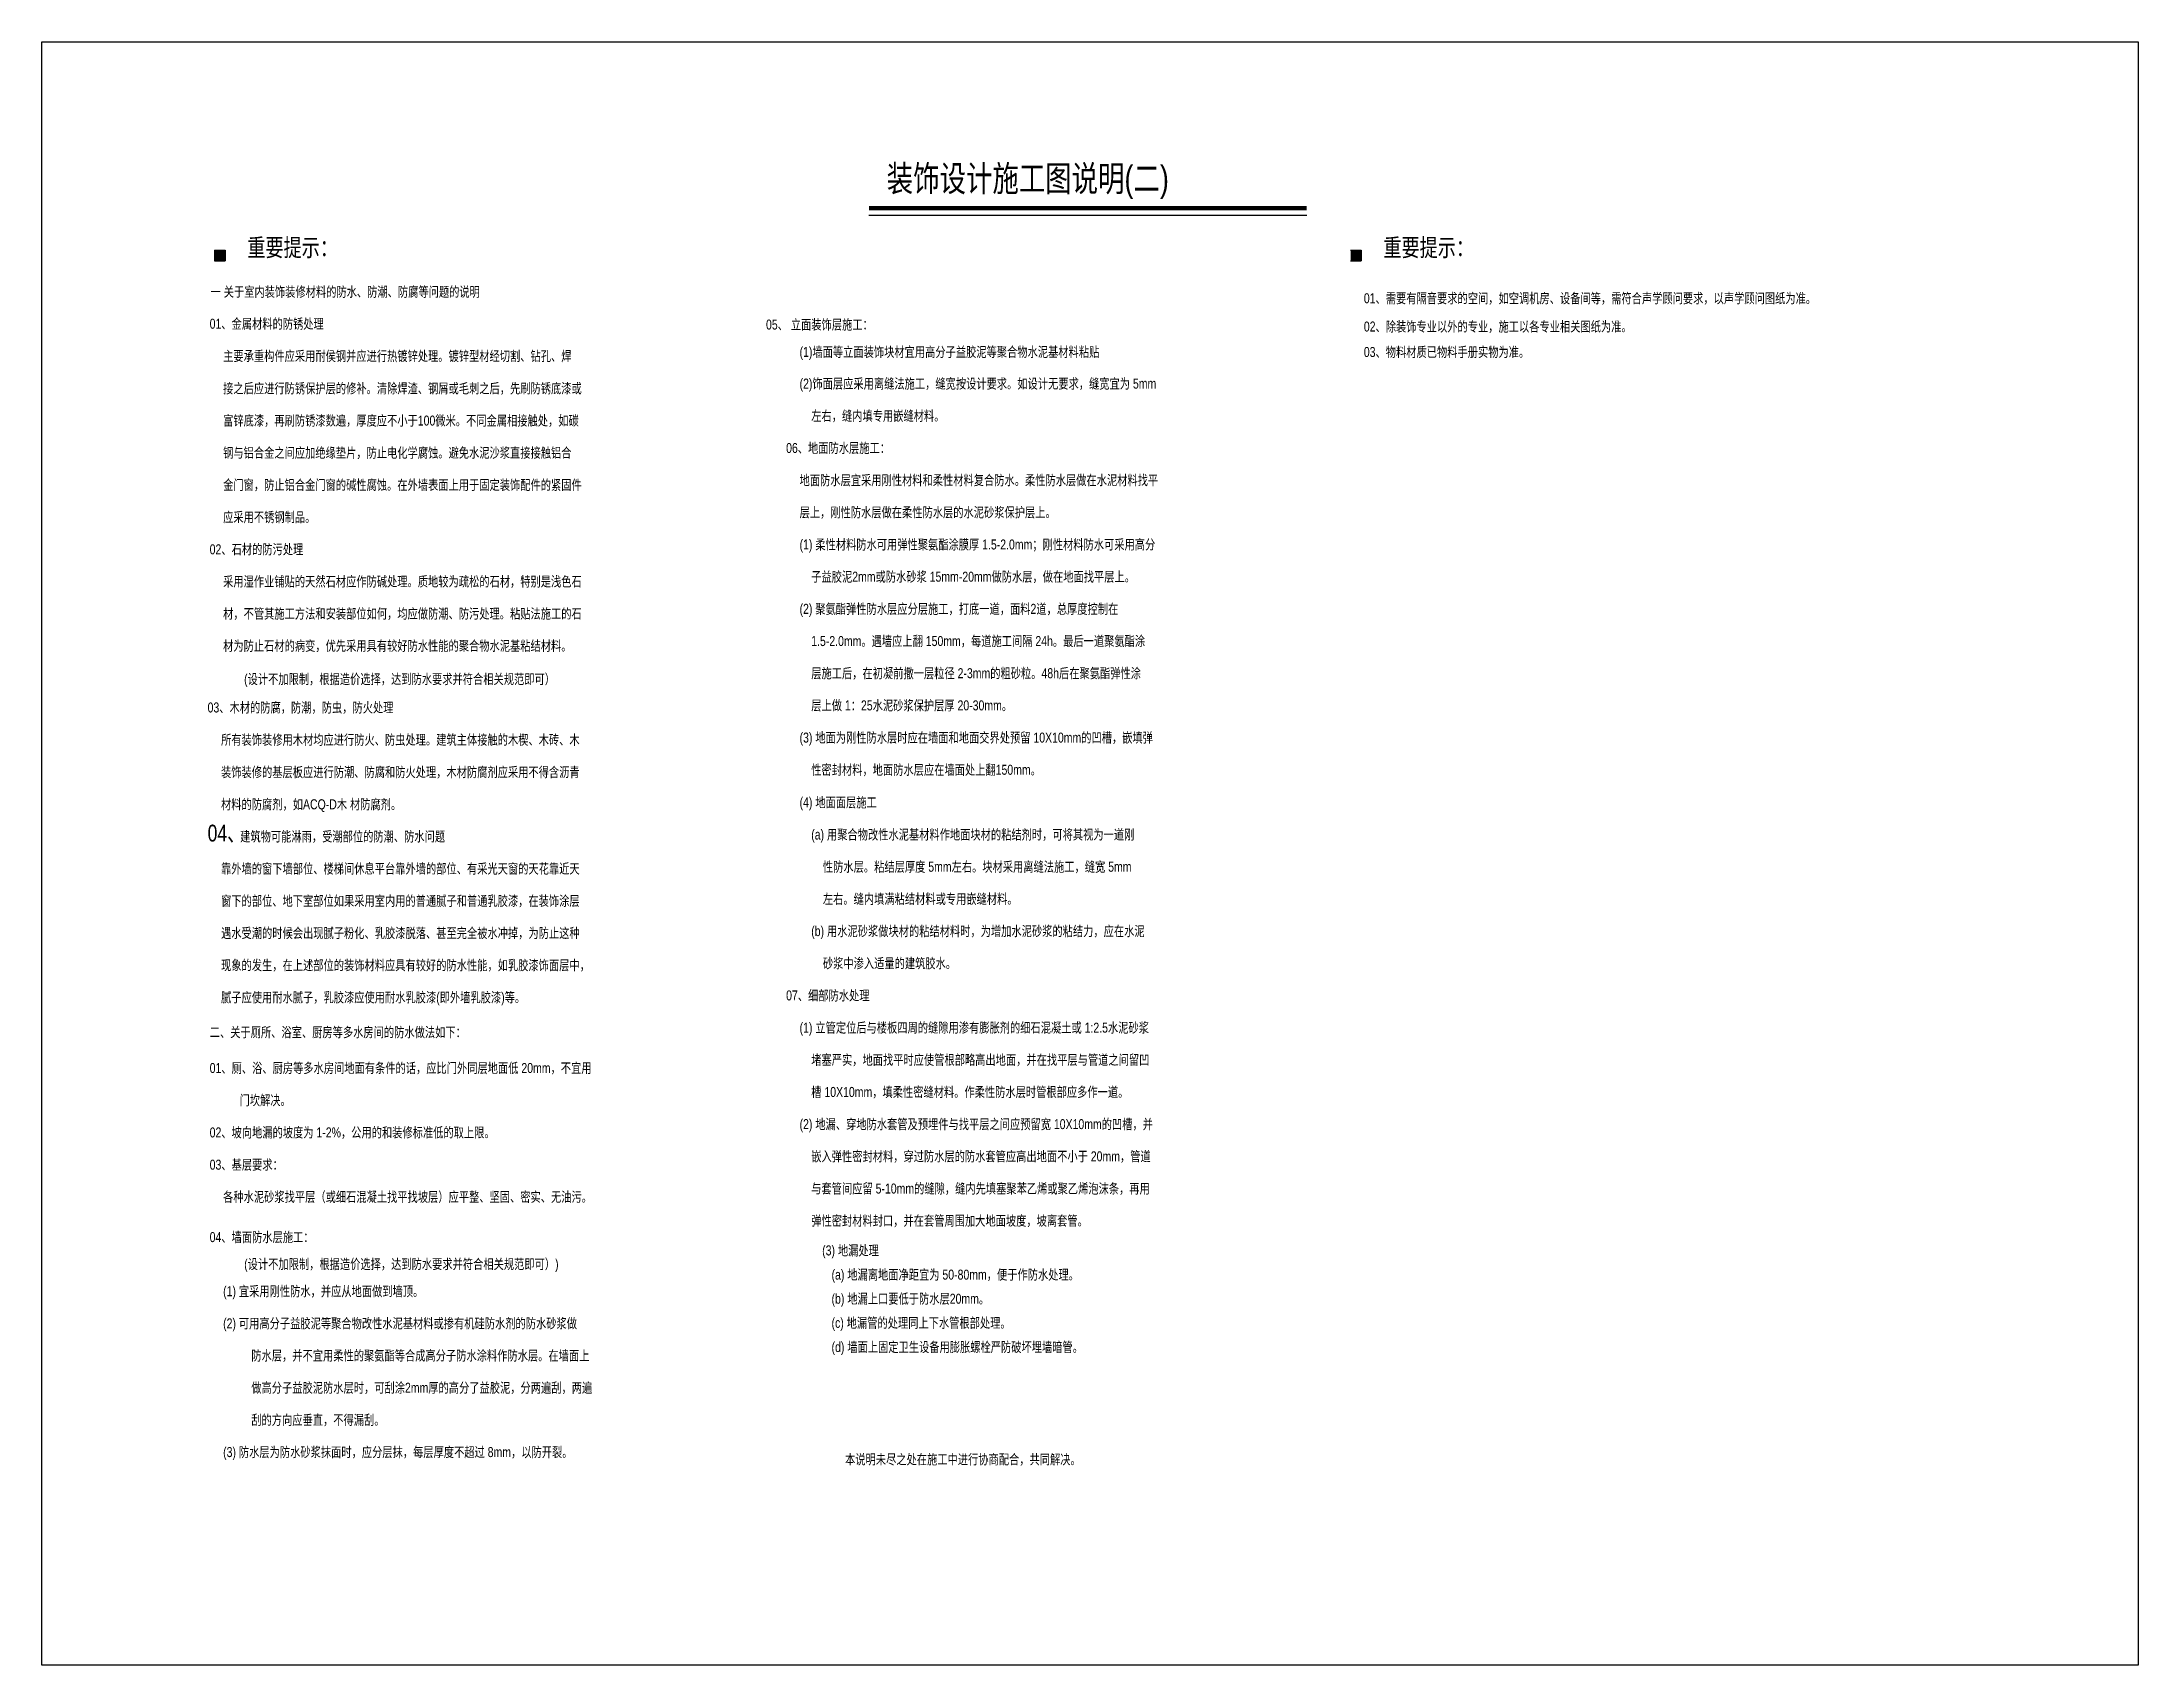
# Model space of a CAD drawing. Header units: millimetres. Extents: x -108685 to 756730, y -311791 to -113.
# Drawn here: x 38918 to 39441, y -518 to -113 of the extents above; entities that cross this region are included whole.
import ezdxf

# ---------------------------------------------------------------- set-up
doc = ezdxf.new("R2010")
doc.units = ezdxf.units.MM
for name, color, linetype in [('7-REFE', 50, 'Continuous'), ('IBS-Notes', 33, 'Continuous'), ('W-文字', 35, 'Continuous'), ('名称', 50, 'Continuous')]:
    doc.layers.add(name, color=color, linetype=linetype)
doc.styles.add('-宋体', font='arial.ttf', dxfattribs={"width": 0.75})

msp = doc.modelspace()

# ---------------------------------------------------------------- texts
at = {"layer": '7-REFE', "color": 44, "style": '-宋体', "width": 0.75}
for s, height, p in [('重要提示：', 4.418, (38968.95, -166.51)), ('重要提示：', 4.418, (39252.53, -166.51)), ('04、', 4.192, (38959.02, -312.56, 55.33))]:
    msp.add_text(s, height=height, dxfattribs=at).set_placement(p)
at = {"layer": 'IBS-Notes', "color": 44, "linetype": 'ByBlock', "style": '-宋体', "width": 0.75}
msp.add_text('装饰设计施工图说明(二)', height=6.4444, dxfattribs=at).set_placement((39128.55, -150.29))
at = {"layer": '名称', "color": 44, "style": '-宋体', "width": 0.75}
for s, p in [('一 关于室内装饰装修材料的防水、防潮、防腐等问题的说明', (38959.76, -176.6, 64.55)), ('01、需要有隔音要求的空间，如空调机房、设备间等，需符合声学顾问要求，以声学顾问图纸为准。', (39247.64, -178.22, 55.33)), ('01、金属材料的防锈处理', (38959.54, -184.58, 55.33)), ('    05、 立面装饰层施工：', (39095.5, -184.78, 55.33)), ('02、除装饰专业以外的专业，施工以各专业相关图纸为准。', (39247.64, -185.28, 55.33)), ('    主要承重构件应采用耐侯钢并应进行热镀锌处理。镀锌型材经切割、钻孔、焊', (38959.99, -192.64, 55.33)), ('    (1)墙面等立面装饰块材宜用高分子益胶泥等聚合物水泥基材料粘贴', (39103.88, -191.61, 55.33)), ('03、物料材质已物料手册实物为准。', (39247.64, -191.63, 55.33)), ('    接之后应进行防锈保护层的修补。清除焊渣、钢屑或毛刺之后，先刷防锈底漆或', (38959.99, -200.71, 55.33)), ('    (2)饰面层应采用离缝法施工，缝宽按设计要求。如设计无要求，缝宽宜为 5mm', (39103.88, -199.52, 55.33)), ('    富锌底漆，再刷防锈漆数遍，厚度应不小于100微米。不同金属相接触处，如碳', (38959.99, -208.75, 55.33)), ('        左右，缝内填专用嵌缝材料。', (39103.88, -207.56, 55.33)), ('    钢与铝合金之间应加绝缘垫片，防止电化学腐蚀。避免水泥沙浆直接接触铝合', (38959.99, -216.78, 55.33)), ('06、地面防水层施工：', (39103.43, -215.59, 55.33)), ('    金门窗，防止铝合金门窗的碱性腐蚀。在外墙表面上用于固定装饰配件的紧固件', (38959.99, -224.81, 55.33)), ('    地面防水层宜采用刚性材料和柔性材料复合防水。柔性防水层做在水泥材料找平', (39103.88, -223.62, 55.33)), ('    应采用不锈钢制品。', (38959.99, -232.84, 55.33)), ('    层上，刚性防水层做在柔性防水层的水泥砂浆保护层上。', (39103.88, -231.65, 55.33)), ('02、石材的防污处理', (38959.54, -240.88, 55.33)), ('    (1) 柔性材料防水可用弹性聚氨酯涂膜厚 1.5-2.0mm；刚性材料防水可采用高分', (39103.88, -239.68, 55.33)), ('        子益胶泥2mm或防水砂浆 15mm-20mm做防水层，做在地面找平层上。', (39103.88, -247.72, 55.33)), ('    采用湿作业铺贴的天然石材应作防碱处理。质地较为疏松的石材，特别是浅色石', (38959.99, -248.91, 55.33)), ('    材，不管其施工方法和安装部位如何，均应做防潮、防污处理。粘贴法施工的石', (38959.99, -256.94, 55.33)), ('    (2) 聚氨酯弹性防水层应分层施工，打底一道，面料2道，总厚度控制在', (39103.88, -255.75, 55.33)), ('        1.5-2.0mm。遇墙应上翻 150mm，每道施工间隔 24h。最后一道聚氨酯涂', (39103.88, -263.78, 55.33)), ('    材为防止石材的病变，优先采用具有较好防水性能的聚合物水泥基粘结材料。', (38959.99, -264.97, 55.33)), ('(设计不加限制，根据造价选择，达到防水要求并符合相关规范即可）', (38968.14, -273.27, 55.33)), ('        层施工后，在初凝前撒一层粒径 2-3mm的粗砂粒。48h后在聚氨酯弹性涂', (39103.88, -271.81, 55.33)), ('        层上做 1：25水泥砂浆保护层厚 20-30mm。', (39103.88, -279.84, 55.33)), ('03、木材的防腐，防潮，防虫，防火处理', (38959.02, -280.36, 55.33)), ('    所有装饰装修用木材均应进行防火、防虫处理。建筑主体接触的木楔、木砖、木', (38959.47, -288.42, 55.33)), ('    (3) 地面为刚性防水层时应在墙面和地面交界处预留 10X10mm的凹槽，嵌填弹', (39103.88, -287.88, 55.33)), ('        性密封材料，地面防水层应在墙面处上翻150mm。', (39103.88, -295.91, 55.33)), ('    装饰装修的基层板应进行防潮、防腐和防火处理，木材防腐剂应采用不得含沥青', (38959.47, -296.49, 55.33)), ('    材料的防腐剂，如ACQ-D木 材防腐剂。 ', (38959.47, -304.53, 55.33)), ('    (4) 地面面层施工', (39103.88, -304.05, 55.33)), ('建筑物可能淋雨，受潮部位的防潮、防水问题', (38967.15, -312.56, 55.33)), ('        (a) 用聚合物改性水泥基材料作地面块材的粘结剂时，可将其视为一道刚', (39103.88, -312.08, 55.33)), ('    靠外墙的窗下墙部位、楼梯间休息平台靠外墙的部位、有采光天窗的天花靠近天', (38959.47, -320.59, 55.33)), ('            性防水层。粘结层厚度 5mm左右。块材采用离缝法施工，缝宽 5mm', (39103.88, -320.12, 55.33)), ('    窗下的部位、地下室部位如果采用室内用的普通腻子和普通乳胶漆，在装饰涂层', (38959.47, -328.63, 55.33)), ('            左右。缝内填满粘结材料或专用嵌缝材料。', (39103.88, -328.15, 55.33)), ('    遇水受潮的时候会出现腻子粉化、乳胶漆脱落、甚至完全被水冲掉，为防止这种', (38959.47, -336.66, 55.33)), ('        (b) 用水泥砂浆做块材的粘结材料时，为增加水泥砂浆的粘结力，应在水泥', (39103.88, -336.18, 55.33)), ('    现象的发生，在上述部位的装饰材料应具有较好的防水性能，如乳胶漆饰面层中，', (38959.47, -344.69, 55.33)), ('            砂浆中渗入适量的建筑胶水。', (39103.88, -344.21, 55.33)), ('    腻子应使用耐水腻子，乳胶漆应使用耐水乳胶漆(即外墙乳胶漆)等。', (38959.47, -352.72, 55.33)), ('07、细部防水处理', (39103.43, -352.24, 55.33)), ('二、关于厕所、浴室、厨房等多水房间的防水做法如下：', (38959.55, -361.42, 101.42)), ('    (1) 立管定位后与楼板四周的缝隙用渗有膨胀剂的细石混凝土或 1:2.5水泥砂浆', (39103.88, -360.28, 55.33)), ('        堵塞严实，地面找平时应使管根部略高出地面，并在找平层与管道之间留凹', (39103.88, -368.31, 55.33)), ('01、厕、浴、厨房等多水房间地面有条件的话，应比门外同层地面低 20mm，不宜用', (38959.54, -370.35, 55.33)), ('门坎解决。', (38967, -378.38, 55.33)), ('        槽 10X10mm，填柔性密缝材料。作柔性防水层时管根部应多作一道。', (39103.88, -376.34, 55.33)), ('    (2) 地漏、穿地防水套管及预埋件与找平层之间应预留宽 10X10mm的凹槽，并', (39103.88, -384.37, 55.33)), ('02、坡向地漏的坡度为 1-2%%%，公用的和装修标准低的取上限。', (38959.54, -386.44, 55.33)), ('03、基层要求：', (38959.54, -394.49, 55.33)), ('        嵌入弹性密封材料，穿过防水层的防水套管应高出地面不小于 20mm，管道', (39103.88, -392.4, 55.33)), ('        与套管间应留 5-10mm的缝隙，缝内先填塞聚苯乙烯或聚乙烯泡沫条，再用', (39103.88, -400.44, 55.33)), ('    各种水泥砂浆找平层（或细石混凝土找平找坡层）应平整、坚固、密实、无油污。', (38959.99, -402.52, 55.33)), ('        弹性密封材料封口，并在套管周围加大地面坡度，坡离套管。', (39103.88, -408.47, 55.33)), ('04、墙面防水层施工：', (38959.54, -412.56, 55.33)), ('(3) 地漏处理', (39112.43, -415.89)), ('(设计不加限制，根据造价选择，达到防水要求并符合相关规范即可）)', (38968.16, -419.29, 55.33)), ('    (1) 宜采用刚性防水，并应从地面做到墙顶。', (38959.99, -426.06, 55.33)), ('   (a) 地漏离地面净距宜为 50-80mm，便于作防水处理。', (39112.59, -421.93)), ('   (b) 地漏上口要低于防水层20mm。', (39112.59, -427.94)), ('    (2) 可用高分子益胶泥等聚合物改性水泥基材料或掺有机硅防水剂的防水砂浆做', (38959.99, -434.09, 55.33)), ('   (c) 地漏管的处理同上下水管根部处理。', (39112.59, -433.96)), ('    防水层，并不宜用柔性的聚氨酯等合成高分子防水涂料作防水层。在墙面上', (38967.02, -442.12, 55.33)), ('   (d) 墙面上固定卫生设备用膨胀螺栓严防破坏埋墙暗管。', (39112.59, -440)), ('    做高分子益胶泥防水层时，可刮涂2mm厚的高分了益胶泥，分两遍刮，两遍', (38967.02, -450.16, 55.33)), ('    刮的方向应垂直，不得漏刮。', (38967.02, -458.19, 55.33)), ('    (3) 防水层为防水砂浆抹面时，应分层抹，每层厚度不超过 8mm，以防开裂。', (38959.99, -466.22, 55.33)), ('本说明未尽之处在施工中进行协商配合，共同解决。', (39118.15, -468.04))]:
    msp.add_text(s, height=2.5, dxfattribs=at).set_placement(p)

# ---------------------------------------------------------------- linework, layer by layer
at = {"layer": '7-REFE', "color": 44}
for p, q in [((38960.72, -164.94, -0.43), (38960.72, -167.63, -0.43)), ((38960.72, -164.94, -0.43), (38963.41, -164.94, -0.43)), ((38963.41, -164.94, -0.43), (38963.41, -167.63, -0.43)), ((39244.31, -164.94, -0.43), (39247, -164.94, -0.43)), ((39247, -164.94, -0.43), (39247, -167.63, -0.43)), ((38960.72, -167.63, -0.43), (38963.41, -167.63, -0.43)), ((39244.31, -167.63, -0.43), (39247, -167.63, -0.43))]:
    msp.add_line(p, q, dxfattribs=at)
at = {"layer": '7-REFE', "color": 44, "linetype": 'ByBlock'}
msp.add_lwpolyline([(39124.1, -156.26), (39233.38, -156.26)], dxfattribs=at)
at = {"layer": '7-REFE', "color": 44}
for points in [[(38960.72, -164.94, -0.43), (38963.41, -164.94, -0.43), (38960.72, -167.63, -0.43), (38963.41, -167.63, -0.43)], [(39244.31, -164.94, -0.43), (39247, -164.94, -0.43), (39244.31, -167.63, -0.43), (39247, -167.63, -0.43)]]:
    msp.add_solid(points, dxfattribs=at)
at = {"layer": 'IBS-Notes', "color": 44, "linetype": 'ByBlock', "const_width": 1.07}
msp.add_lwpolyline([(39124.1, -154.45), (39233.38, -154.45)], dxfattribs=at)
at = {"layer": 'W-文字', "color": 44}
msp.add_lwpolyline([(38917.67, -112.99), (39440.9, -112.99), (39440.9, -518.14), (38917.67, -518.14)], close=True, dxfattribs=at)

msp.set_redraw_order([(e.dxf.handle, doc.entitydb.next_handle()) for e in msp.query("TEXT MTEXT ATTDEF DIMENSION ARC_DIMENSION")])  # texts and dimensions are drawn at this point

doc.saveas('drawing.dxf')
